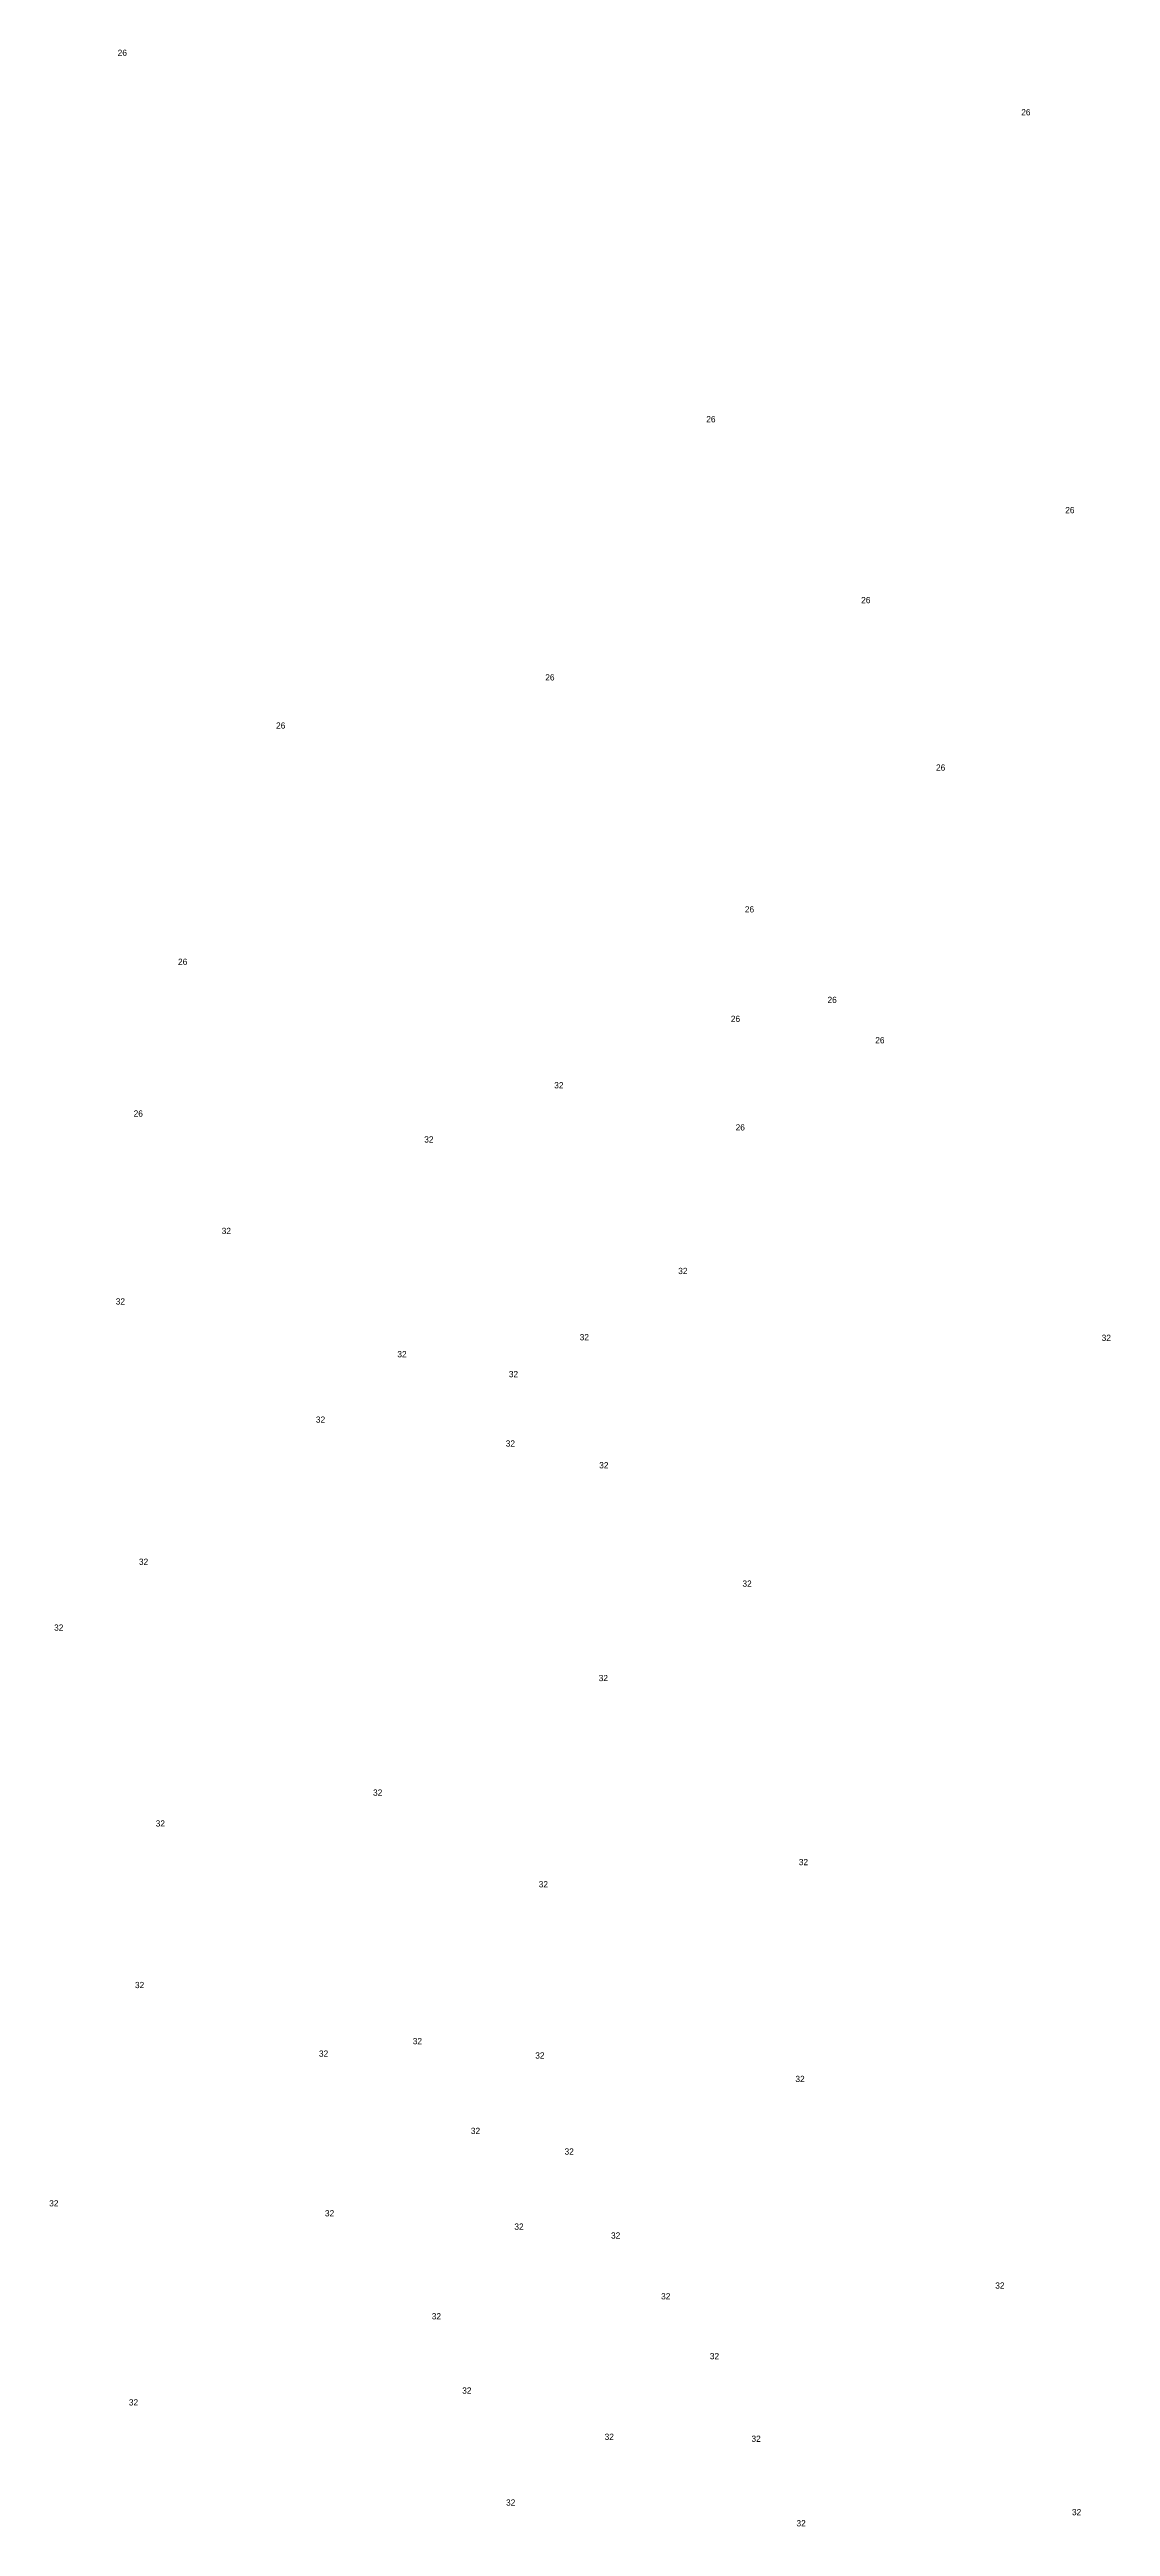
# Model space of a CAD drawing. Extents: x 538696 to 554460, y 1851264 to 1863934.
# Drawn here: x 543360.4 to 543530.7, y 1853775.7 to 1854172.7 of the extents above; entities that cross this region are included whole.
import ezdxf

# ---------------------------------------------------------------- set-up
doc = ezdxf.new("R2010")
doc.units = 0
doc.layers.add('Level 20', color=7, linetype='Continuous')

msp = doc.modelspace()

# ---------------------------------------------------------------- texts
at = {"layer": 'Level 20'}
for s, p in [('26', (543371.38, 1854171.73)), ('26', (543516.34, 1854162.19)), ('26', (543465.81, 1854112.99)), ('26', (543523.4, 1854098.42)), ('26', (543490.66, 1854083.99)), ('26', (543439.98, 1854071.61)), ('26', (543396.79, 1854063.88)), ('26', (543502.67, 1854057.15)), ('26', (543472, 1854034.42)), ('26', (543381.06, 1854026.02)), ('26', (543485.26, 1854019.91)), ('26', (543469.75, 1854016.87)), ('26', (543492.92, 1854013.44)), ('32', (543441.42, 1854006.22)), ('26', (543373.94, 1854001.69)), ('32', (543420.56, 1853997.54)), ('26', (543470.52, 1853999.47)), ('32', (543388.06, 1853982.87)), ('32', (543461.31, 1853976.45)), ('32', (543371.07, 1853971.57)), ('32', (543445.5, 1853965.84)), ('32', (543529.24, 1853965.73)), ('32', (543416.25, 1853963.11)), ('32', (543434.13, 1853959.92)), ('32', (543403.18, 1853952.62)), ('32', (543433.64, 1853948.8)), ('32', (543448.63, 1853945.31)), ('32', (543374.79, 1853929.84)), ('32', (543471.61, 1853926.33)), ('32', (543361.18, 1853919.28)), ('32', (543448.55, 1853911.2)), ('32', (543412.35, 1853892.83)), ('32', (543377.48, 1853887.9)), ('32', (543480.65, 1853881.7)), ('32', (543438.93, 1853878.14)), ('32', (543374.15, 1853861.99)), ('32', (543418.72, 1853853)), ('32', (543403.67, 1853850.99)), ('32', (543438.37, 1853850.7)), ('32', (543480.11, 1853846.93)), ('32', (543428.04, 1853838.61)), ('32', (543443.07, 1853835.3)), ('32', (543360.39, 1853827)), ('32', (543404.63, 1853825.4)), ('32', (543435.02, 1853823.26)), ('32', (543450.53, 1853821.84)), ('32', (543512.17, 1853813.82)), ('32', (543458.56, 1853812.09)), ('32', (543421.77, 1853808.89)), ('32', (543466.38, 1853802.5)), ('32', (543373.17, 1853795.09)), ('32', (543426.65, 1853796.98)), ('32', (543449.5, 1853789.57)), ('32', (543473.06, 1853789.26)), ('32', (543433.69, 1853779.03)), ('32', (543480.28, 1853775.71)), ('32', (543524.48, 1853777.5))]:
    msp.add_text(s, height=1, dxfattribs=at).set_placement(p)

doc.saveas('drawing.dxf')
